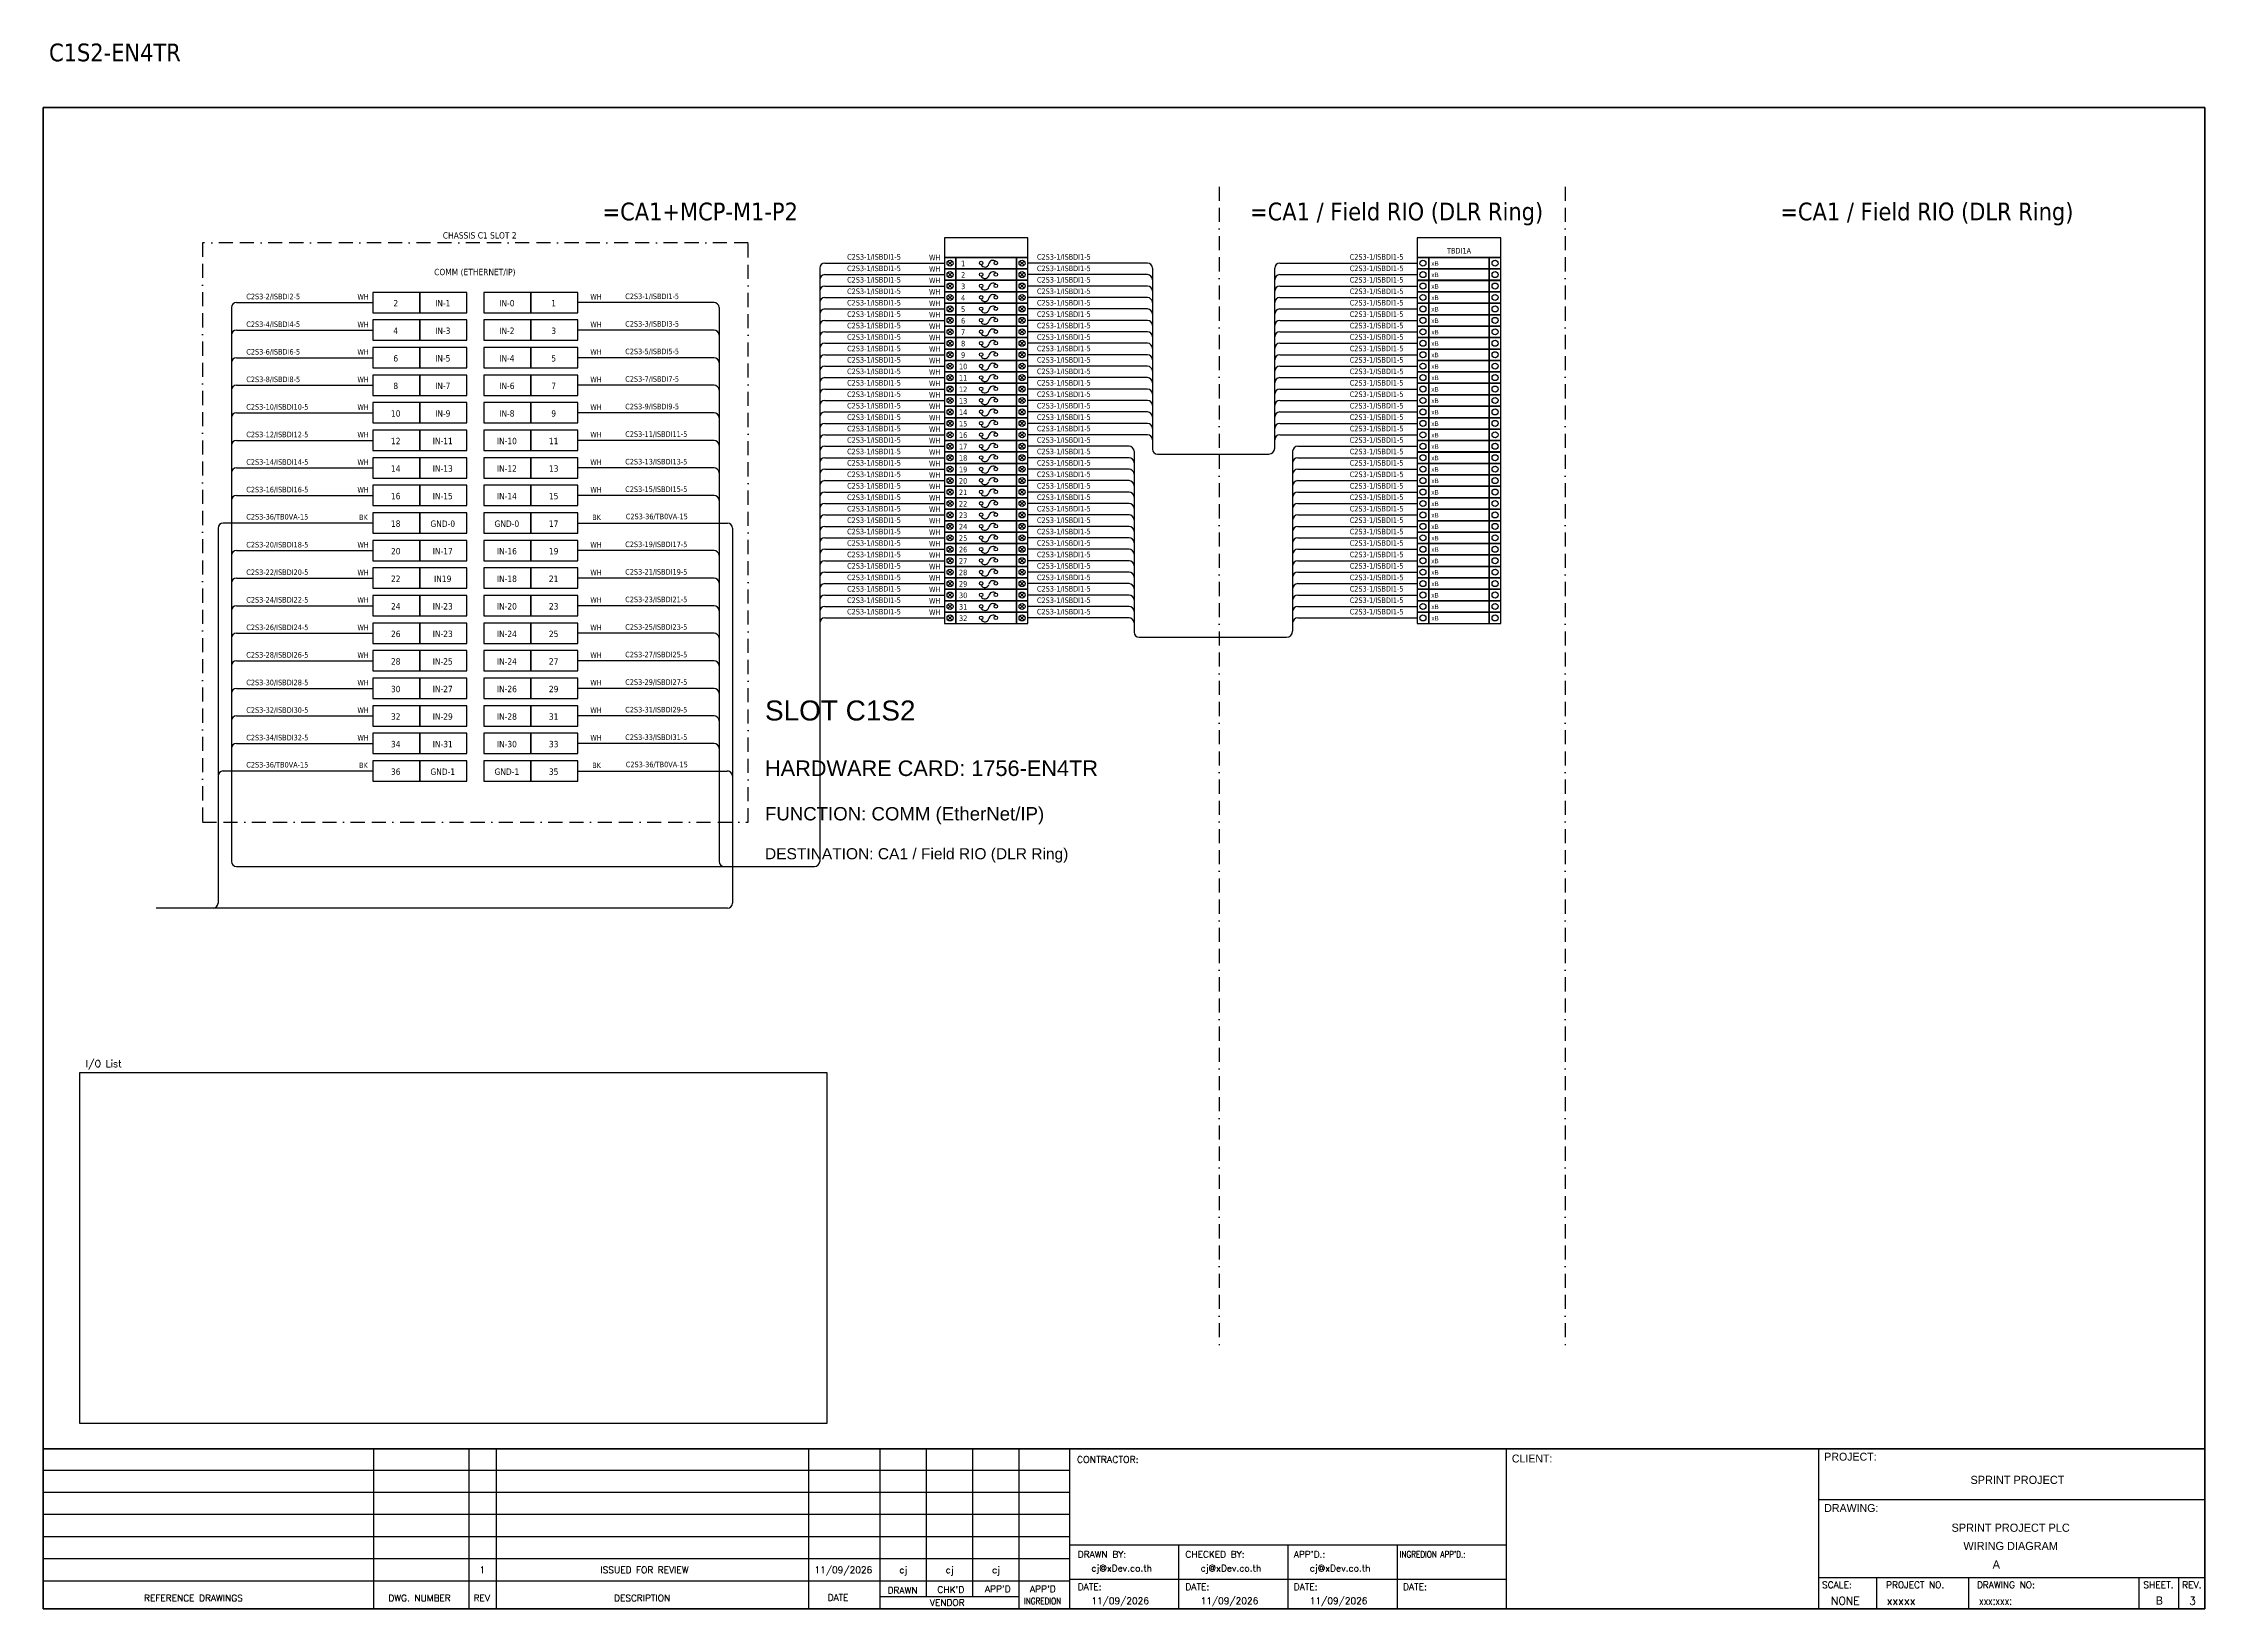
# Model space of a CAD drawing. Header units: millimetres. Extents: x 0 to 54213, y -3004 to 2820.
# Drawn here: x 8387 to 12280, y 0 to 2820 of the extents above; entities that cross this region are included whole.
import ezdxf
from ezdxf.enums import TextEntityAlignment as Align

# ---------------------------------------------------------------- set-up
doc = ezdxf.new("R2010")
doc.units = ezdxf.units.MM
doc.linetypes.add('BORDERX2', pattern=[88.9, 25.4, -12.7, 25.4, -12.7, 0, -12.7])
for name, color, linetype in [('GT_1', 9, 'Continuous'), ('HELPPOINT', 7, 'Continuous'), ('MEMBER', 7, 'Continuous'), ('x01001-FrameArea', 2, 'BORDERX2')]:
    doc.layers.add(name, color=color, linetype=linetype)
for name, color, linetype, lineweight in [('IE-EQUIP', 253, 'Continuous', 25), ('IE-WIRE', 7, 'Continuous', 25), ('power', 7, 'Continuous', 25)]:
    doc.layers.add(name, color=color, linetype=linetype, lineweight=lineweight)
doc.styles.add('HTX11', font='O8111901')
doc.styles.add('ROMANS', font='romans.shx', dxfattribs={"width": 0.85, "height": 25})
doc.styles.get("Standard").update_dxf_attribs({"font": 'arial.ttf'})
doc.styles.add('Tahoma', font='')
doc.styles.get('Tahoma').set_extended_font_data('Tahoma')

# ---------------------------------------------------------------- blocks, each defined once
blk = doc.blocks.new('xTermSingleLayer1')
at = {"color": 7, "ltscale": 25.4}
for points in [[(0, -537), (537, -537), (537, 0), (0, 0)], [(537, -537), (3378, -537), (3378, 0), (537, 0)], [(3378, -537), (3915, -537), (3915, 0), (3378, 0)]]:
    blk.add_lwpolyline(points, close=True, dxfattribs=at)
for centre in [(268, -268), (3647, -268)]:
    blk.add_circle(centre, 141, dxfattribs=at)
blk.add_attdef('TERMINAL_B', (661, -387), '', height=212)

msp = doc.modelspace()

# ---------------------------------------------------------------- linework, layer by layer
at = {"color": 1, "ltscale": 25.4}
for p, q in [((10023.8, 2427.5), (10016.2, 2419.9)), ((10016.2, 2427.5), (10023.8, 2419.9)), ((10145.9, 2427.5), (10153.6, 2419.9)), ((10153.6, 2427.5), (10145.9, 2419.9)), ((10023.8, 2406.9), (10016.2, 2399.2)), ((10016.2, 2406.9), (10023.8, 2399.2)), ((10023.8, 2386.3), (10016.2, 2378.6)), ((10016.2, 2386.3), (10023.8, 2378.6)), ((10145.9, 2406.9), (10153.6, 2399.2)), ((10153.6, 2406.9), (10145.9, 2399.2)), ((10145.9, 2386.3), (10153.6, 2378.6)), ((10153.6, 2386.3), (10145.9, 2378.6)), ((10023.8, 2365.7), (10016.2, 2358)), ((10016.2, 2365.7), (10023.8, 2358)), ((10023.8, 2345.1), (10016.2, 2337.4)), ((10016.2, 2345.1), (10023.8, 2337.4)), ((10145.9, 2365.7), (10153.6, 2358)), ((10153.6, 2365.7), (10145.9, 2358)), ((10145.9, 2345.1), (10153.6, 2337.4)), ((10153.6, 2345.1), (10145.9, 2337.4)), ((10023.8, 2324.5), (10016.2, 2316.8)), ((10016.2, 2324.5), (10023.8, 2316.8)), ((10023.8, 2303.9), (10016.2, 2296.2)), ((10016.2, 2303.9), (10023.8, 2296.2)), ((10145.9, 2324.5), (10153.6, 2316.8)), ((10153.6, 2324.5), (10145.9, 2316.8)), ((10145.9, 2303.9), (10153.6, 2296.2)), ((10153.6, 2303.9), (10145.9, 2296.2)), ((10023.8, 2283.2), (10016.2, 2275.6)), ((10016.2, 2283.2), (10023.8, 2275.6)), ((10023.8, 2262.6), (10016.2, 2255)), ((10016.2, 2262.6), (10023.8, 2255)), ((10145.9, 2283.2), (10153.6, 2275.6)), ((10153.6, 2283.2), (10145.9, 2275.6)), ((10145.9, 2262.6), (10153.6, 2255)), ((10153.6, 2262.6), (10145.9, 2255)), ((10023.8, 2242), (10016.2, 2234.3)), ((10016.2, 2242), (10023.8, 2234.3)), ((10023.8, 2221.4), (10016.2, 2213.7)), ((10016.2, 2221.4), (10023.8, 2213.7)), ((10145.9, 2242), (10153.6, 2234.3)), ((10153.6, 2242), (10145.9, 2234.3)), ((10145.9, 2221.4), (10153.6, 2213.7)), ((10153.6, 2221.4), (10145.9, 2213.7)), ((10023.8, 2200.8), (10016.2, 2193.1)), ((10016.2, 2200.8), (10023.8, 2193.1)), ((10145.9, 2200.8), (10153.6, 2193.1)), ((10153.6, 2200.8), (10145.9, 2193.1)), ((10023.8, 2180.2), (10016.2, 2172.5)), ((10016.2, 2180.2), (10023.8, 2172.5)), ((10023.8, 2159.6), (10016.2, 2151.9)), ((10016.2, 2159.6), (10023.8, 2151.9)), ((10145.9, 2180.2), (10153.6, 2172.5)), ((10153.6, 2180.2), (10145.9, 2172.5)), ((10145.9, 2159.6), (10153.6, 2151.9)), ((10153.6, 2159.6), (10145.9, 2151.9)), ((10023.8, 2139), (10016.2, 2131.3)), ((10016.2, 2139), (10023.8, 2131.3)), ((10023.8, 2118.3), (10016.2, 2110.7)), ((10016.2, 2118.3), (10023.8, 2110.7)), ((10145.9, 2139), (10153.6, 2131.3)), ((10153.6, 2139), (10145.9, 2131.3)), ((10145.9, 2118.3), (10153.6, 2110.7)), ((10153.6, 2118.3), (10145.9, 2110.7)), ((10023.8, 2097.7), (10016.2, 2090.1)), ((10016.2, 2097.7), (10023.8, 2090.1)), ((10023.8, 2077.1), (10016.2, 2069.5)), ((10016.2, 2077.1), (10023.8, 2069.5)), ((10145.9, 2097.7), (10153.6, 2090.1)), ((10153.6, 2097.7), (10145.9, 2090.1)), ((10145.9, 2077.1), (10153.6, 2069.5)), ((10153.6, 2077.1), (10145.9, 2069.5)), ((10023.8, 2056.5), (10016.2, 2048.8)), ((10016.2, 2056.5), (10023.8, 2048.8)), ((10023.8, 2035.9), (10016.2, 2028.2)), ((10016.2, 2035.9), (10023.8, 2028.2)), ((10145.9, 2056.5), (10153.6, 2048.8)), ((10153.6, 2056.5), (10145.9, 2048.8)), ((10145.9, 2035.9), (10153.6, 2028.2)), ((10153.6, 2035.9), (10145.9, 2028.2)), ((10023.8, 2015.3), (10016.2, 2007.6)), ((10016.2, 2015.3), (10023.8, 2007.6)), ((10023.8, 1994.7), (10016.2, 1987)), ((10016.2, 1994.7), (10023.8, 1987)), ((10145.9, 2015.3), (10153.6, 2007.6)), ((10153.6, 2015.3), (10145.9, 2007.6)), ((10145.9, 1994.7), (10153.6, 1987)), ((10153.6, 1994.7), (10145.9, 1987)), ((10023.8, 1974.1), (10016.2, 1966.4)), ((10016.2, 1974.1), (10023.8, 1966.4)), ((10023.8, 1953.5), (10016.2, 1945.8)), ((10016.2, 1953.5), (10023.8, 1945.8)), ((10145.9, 1974.1), (10153.6, 1966.4)), ((10153.6, 1974.1), (10145.9, 1966.4)), ((10145.9, 1953.5), (10153.6, 1945.8)), ((10153.6, 1953.5), (10145.9, 1945.8)), ((10023.8, 1932.8), (10016.2, 1925.2)), ((10016.2, 1932.8), (10023.8, 1925.2)), ((10023.8, 1912.2), (10016.2, 1904.6)), ((10016.2, 1912.2), (10023.8, 1904.6)), ((10145.9, 1932.8), (10153.6, 1925.2)), ((10153.6, 1932.8), (10145.9, 1925.2)), ((10145.9, 1912.2), (10153.6, 1904.6)), ((10153.6, 1912.2), (10145.9, 1904.6)), ((10023.8, 1891.6), (10016.2, 1883.9)), ((10016.2, 1891.6), (10023.8, 1883.9)), ((10023.8, 1871), (10016.2, 1863.3)), ((10016.2, 1871), (10023.8, 1863.3)), ((10145.9, 1891.6), (10153.6, 1883.9)), ((10153.6, 1891.6), (10145.9, 1883.9)), ((10145.9, 1871), (10153.6, 1863.3)), ((10153.6, 1871), (10145.9, 1863.3)), ((10023.8, 1850.4), (10016.2, 1842.7)), ((10016.2, 1850.4), (10023.8, 1842.7)), ((10145.9, 1850.4), (10153.6, 1842.7)), ((10153.6, 1850.4), (10145.9, 1842.7)), ((10023.8, 1829.8), (10016.2, 1822.1)), ((10016.2, 1829.8), (10023.8, 1822.1)), ((10023.8, 1809.2), (10016.2, 1801.5)), ((10016.2, 1809.2), (10023.8, 1801.5)), ((10145.9, 1829.8), (10153.6, 1822.1)), ((10153.6, 1829.8), (10145.9, 1822.1)), ((10145.9, 1809.2), (10153.6, 1801.5)), ((10153.6, 1809.2), (10145.9, 1801.5)), ((10023.8, 1788.6), (10016.2, 1780.9)), ((10016.2, 1788.6), (10023.8, 1780.9)), ((10145.9, 1788.6), (10153.6, 1780.9)), ((10153.6, 1788.6), (10145.9, 1780.9))]:
    msp.add_line(p, q, dxfattribs=at)
at = {"color": 4}
for p, q in [((11688.9, 56.1), (11688.9, 0)), ((11854.2, 56.1), (11854.2, 0))]:
    msp.add_line(p, q, dxfattribs=at)
at = {"color": 4, "ltscale": 0.5}
for p, q in [((12161.3, 56.1), (12161.3, 0)), ((12161.3, 56.1), (12161.3, 0)), ((12232.5, 56.1), (12232.5, 0)), ((12232.5, 56.1), (12232.5, 0))]:
    msp.add_line(p, q, dxfattribs=at)
at = {"color": 4, "ltscale": 25.4}
for points in [[(10009.7, 2434), (10160, 2434), (10160, 2469.2), (10009.7, 2469.2)], [(10861.5, 2434), (11011.8, 2434), (11011.8, 2469.2), (10861.5, 2469.2)]]:
    msp.add_lwpolyline(points, close=True, dxfattribs=at)
at = {"color": 1, "ltscale": 25.4}
for points in [[(10009.7, 2413.4), (10030.3, 2413.4), (10030.3, 2434), (10009.7, 2434)], [(10030.3, 2413.4), (10139.4, 2413.4), (10139.4, 2434), (10030.3, 2434)], [(10139.4, 2413.4), (10160, 2413.4), (10160, 2434), (10139.4, 2434)], [(10009.7, 2392.8), (10030.3, 2392.8), (10030.3, 2413.4), (10009.7, 2413.4)], [(10009.7, 2372.2), (10030.3, 2372.2), (10030.3, 2392.8), (10009.7, 2392.8)], [(10030.3, 2392.8), (10139.4, 2392.8), (10139.4, 2413.4), (10030.3, 2413.4)], [(10030.3, 2372.2), (10139.4, 2372.2), (10139.4, 2392.8), (10030.3, 2392.8)], [(10139.4, 2392.8), (10160, 2392.8), (10160, 2413.4), (10139.4, 2413.4)], [(10139.4, 2372.2), (10160, 2372.2), (10160, 2392.8), (10139.4, 2392.8)], [(10009.7, 2351.5), (10030.3, 2351.5), (10030.3, 2372.2), (10009.7, 2372.2)], [(10009.7, 2330.9), (10030.3, 2330.9), (10030.3, 2351.5), (10009.7, 2351.5)], [(10030.3, 2351.5), (10139.4, 2351.5), (10139.4, 2372.2), (10030.3, 2372.2)], [(10030.3, 2330.9), (10139.4, 2330.9), (10139.4, 2351.5), (10030.3, 2351.5)], [(10139.4, 2351.5), (10160, 2351.5), (10160, 2372.2), (10139.4, 2372.2)], [(10139.4, 2330.9), (10160, 2330.9), (10160, 2351.5), (10139.4, 2351.5)], [(10009.7, 2310.3), (10030.3, 2310.3), (10030.3, 2330.9), (10009.7, 2330.9)], [(10009.7, 2289.7), (10030.3, 2289.7), (10030.3, 2310.3), (10009.7, 2310.3)], [(10030.3, 2310.3), (10139.4, 2310.3), (10139.4, 2330.9), (10030.3, 2330.9)], [(10030.3, 2289.7), (10139.4, 2289.7), (10139.4, 2310.3), (10030.3, 2310.3)], [(10139.4, 2310.3), (10160, 2310.3), (10160, 2330.9), (10139.4, 2330.9)], [(10139.4, 2289.7), (10160, 2289.7), (10160, 2310.3), (10139.4, 2310.3)], [(10009.7, 2269.1), (10030.3, 2269.1), (10030.3, 2289.7), (10009.7, 2289.7)], [(10009.7, 2248.5), (10030.3, 2248.5), (10030.3, 2269.1), (10009.7, 2269.1)], [(10030.3, 2269.1), (10139.4, 2269.1), (10139.4, 2289.7), (10030.3, 2289.7)], [(10030.3, 2248.5), (10139.4, 2248.5), (10139.4, 2269.1), (10030.3, 2269.1)], [(10139.4, 2269.1), (10160, 2269.1), (10160, 2289.7), (10139.4, 2289.7)], [(10139.4, 2248.5), (10160, 2248.5), (10160, 2269.1), (10139.4, 2269.1)], [(10009.7, 2227.9), (10030.3, 2227.9), (10030.3, 2248.5), (10009.7, 2248.5)], [(10009.7, 2207.3), (10030.3, 2207.3), (10030.3, 2227.9), (10009.7, 2227.9)], [(10030.3, 2227.9), (10139.4, 2227.9), (10139.4, 2248.5), (10030.3, 2248.5)], [(10030.3, 2207.3), (10139.4, 2207.3), (10139.4, 2227.9), (10030.3, 2227.9)], [(10139.4, 2227.9), (10160, 2227.9), (10160, 2248.5), (10139.4, 2248.5)], [(10139.4, 2207.3), (10160, 2207.3), (10160, 2227.9), (10139.4, 2227.9)], [(10009.7, 2186.7), (10030.3, 2186.7), (10030.3, 2207.3), (10009.7, 2207.3)], [(10009.7, 2166), (10030.3, 2166), (10030.3, 2186.7), (10009.7, 2186.7)], [(10030.3, 2186.7), (10139.4, 2186.7), (10139.4, 2207.3), (10030.3, 2207.3)], [(10030.3, 2166), (10139.4, 2166), (10139.4, 2186.7), (10030.3, 2186.7)], [(10139.4, 2186.7), (10160, 2186.7), (10160, 2207.3), (10139.4, 2207.3)], [(10139.4, 2166), (10160, 2166), (10160, 2186.7), (10139.4, 2186.7)], [(10009.7, 2145.4), (10030.3, 2145.4), (10030.3, 2166), (10009.7, 2166)], [(10009.7, 2124.8), (10030.3, 2124.8), (10030.3, 2145.4), (10009.7, 2145.4)], [(10030.3, 2145.4), (10139.4, 2145.4), (10139.4, 2166), (10030.3, 2166)], [(10030.3, 2124.8), (10139.4, 2124.8), (10139.4, 2145.4), (10030.3, 2145.4)], [(10139.4, 2145.4), (10160, 2145.4), (10160, 2166), (10139.4, 2166)], [(10139.4, 2124.8), (10160, 2124.8), (10160, 2145.4), (10139.4, 2145.4)], [(10009.7, 2104.2), (10030.3, 2104.2), (10030.3, 2124.8), (10009.7, 2124.8)], [(10009.7, 2083.6), (10030.3, 2083.6), (10030.3, 2104.2), (10009.7, 2104.2)], [(10030.3, 2104.2), (10139.4, 2104.2), (10139.4, 2124.8), (10030.3, 2124.8)], [(10030.3, 2083.6), (10139.4, 2083.6), (10139.4, 2104.2), (10030.3, 2104.2)], [(10139.4, 2104.2), (10160, 2104.2), (10160, 2124.8), (10139.4, 2124.8)], [(10139.4, 2083.6), (10160, 2083.6), (10160, 2104.2), (10139.4, 2104.2)], [(10009.7, 2063), (10030.3, 2063), (10030.3, 2083.6), (10009.7, 2083.6)], [(10030.3, 2063), (10139.4, 2063), (10139.4, 2083.6), (10030.3, 2083.6)], [(10139.4, 2063), (10160, 2063), (10160, 2083.6), (10139.4, 2083.6)], [(10009.7, 2042.4), (10030.3, 2042.4), (10030.3, 2063), (10009.7, 2063)], [(10009.7, 2021.8), (10030.3, 2021.8), (10030.3, 2042.4), (10009.7, 2042.4)], [(10030.3, 2042.4), (10139.4, 2042.4), (10139.4, 2063), (10030.3, 2063)], [(10030.3, 2021.8), (10139.4, 2021.8), (10139.4, 2042.4), (10030.3, 2042.4)], [(10139.4, 2042.4), (10160, 2042.4), (10160, 2063), (10139.4, 2063)], [(10139.4, 2021.8), (10160, 2021.8), (10160, 2042.4), (10139.4, 2042.4)], [(10009.7, 2001.1), (10030.3, 2001.1), (10030.3, 2021.8), (10009.7, 2021.8)], [(10009.7, 1980.5), (10030.3, 1980.5), (10030.3, 2001.1), (10009.7, 2001.1)], [(10030.3, 2001.1), (10139.4, 2001.1), (10139.4, 2021.8), (10030.3, 2021.8)], [(10030.3, 1980.5), (10139.4, 1980.5), (10139.4, 2001.1), (10030.3, 2001.1)], [(10139.4, 2001.1), (10160, 2001.1), (10160, 2021.8), (10139.4, 2021.8)], [(10139.4, 1980.5), (10160, 1980.5), (10160, 2001.1), (10139.4, 2001.1)], [(10009.7, 1959.9), (10030.3, 1959.9), (10030.3, 1980.5), (10009.7, 1980.5)], [(10009.7, 1939.3), (10030.3, 1939.3), (10030.3, 1959.9), (10009.7, 1959.9)], [(10030.3, 1959.9), (10139.4, 1959.9), (10139.4, 1980.5), (10030.3, 1980.5)], [(10030.3, 1939.3), (10139.4, 1939.3), (10139.4, 1959.9), (10030.3, 1959.9)], [(10139.4, 1959.9), (10160, 1959.9), (10160, 1980.5), (10139.4, 1980.5)], [(10139.4, 1939.3), (10160, 1939.3), (10160, 1959.9), (10139.4, 1959.9)], [(10009.7, 1918.7), (10030.3, 1918.7), (10030.3, 1939.3), (10009.7, 1939.3)], [(10009.7, 1898.1), (10030.3, 1898.1), (10030.3, 1918.7), (10009.7, 1918.7)], [(10030.3, 1918.7), (10139.4, 1918.7), (10139.4, 1939.3), (10030.3, 1939.3)], [(10030.3, 1898.1), (10139.4, 1898.1), (10139.4, 1918.7), (10030.3, 1918.7)], [(10139.4, 1918.7), (10160, 1918.7), (10160, 1939.3), (10139.4, 1939.3)], [(10139.4, 1898.1), (10160, 1898.1), (10160, 1918.7), (10139.4, 1918.7)], [(10009.7, 1877.5), (10030.3, 1877.5), (10030.3, 1898.1), (10009.7, 1898.1)], [(10009.7, 1856.9), (10030.3, 1856.9), (10030.3, 1877.5), (10009.7, 1877.5)], [(10030.3, 1877.5), (10139.4, 1877.5), (10139.4, 1898.1), (10030.3, 1898.1)], [(10030.3, 1856.9), (10139.4, 1856.9), (10139.4, 1877.5), (10030.3, 1877.5)], [(10139.4, 1877.5), (10160, 1877.5), (10160, 1898.1), (10139.4, 1898.1)], [(10139.4, 1856.9), (10160, 1856.9), (10160, 1877.5), (10139.4, 1877.5)], [(10009.7, 1836.3), (10030.3, 1836.3), (10030.3, 1856.9), (10009.7, 1856.9)], [(10009.7, 1815.6), (10030.3, 1815.6), (10030.3, 1836.3), (10009.7, 1836.3)], [(10030.3, 1836.3), (10139.4, 1836.3), (10139.4, 1856.9), (10030.3, 1856.9)], [(10030.3, 1815.6), (10139.4, 1815.6), (10139.4, 1836.3), (10030.3, 1836.3)], [(10139.4, 1836.3), (10160, 1836.3), (10160, 1856.9), (10139.4, 1856.9)], [(10139.4, 1815.6), (10160, 1815.6), (10160, 1836.3), (10139.4, 1836.3)], [(10009.7, 1795), (10030.3, 1795), (10030.3, 1815.6), (10009.7, 1815.6)], [(10009.7, 1774.4), (10030.3, 1774.4), (10030.3, 1795), (10009.7, 1795)], [(10030.3, 1795), (10139.4, 1795), (10139.4, 1815.6), (10030.3, 1815.6)], [(10030.3, 1774.4), (10139.4, 1774.4), (10139.4, 1795), (10030.3, 1795)], [(10139.4, 1795), (10160, 1795), (10160, 1815.6), (10139.4, 1815.6)], [(10139.4, 1774.4), (10160, 1774.4), (10160, 1795), (10139.4, 1795)]]:
    msp.add_lwpolyline(points, close=True, dxfattribs=at)
msp.add_lwpolyline([(8452.3, 965.9), (9798.1, 965.9), (9798.1, 333.8), (8452.3, 333.8)], close=True)
for centre in [(10020, 2423.7), (10149.7, 2423.7), (10020, 2403.1), (10020, 2382.5), (10149.7, 2403.1), (10149.7, 2382.5), (10020, 2361.9), (10020, 2341.2), (10149.7, 2361.9), (10149.7, 2341.2), (10020, 2320.6), (10020, 2300), (10149.7, 2320.6), (10149.7, 2300), (10020, 2279.4), (10020, 2258.8), (10149.7, 2279.4), (10149.7, 2258.8), (10020, 2238.2), (10020, 2217.6), (10149.7, 2238.2), (10149.7, 2217.6), (10020, 2197), (10020, 2176.3), (10149.7, 2197), (10149.7, 2176.3), (10020, 2155.7), (10149.7, 2155.7), (10020, 2135.1), (10020, 2114.5), (10149.7, 2135.1), (10149.7, 2114.5), (10020, 2093.9), (10020, 2073.3), (10149.7, 2093.9), (10149.7, 2073.3), (10020, 2052.7), (10020, 2032.1), (10149.7, 2052.7), (10149.7, 2032.1), (10020, 2011.5), (10020, 1990.8), (10149.7, 2011.5), (10149.7, 1990.8), (10020, 1970.2), (10020, 1949.6), (10149.7, 1970.2), (10149.7, 1949.6), (10020, 1929), (10020, 1908.4), (10149.7, 1929), (10149.7, 1908.4), (10020, 1887.8), (10020, 1867.2), (10149.7, 1887.8), (10149.7, 1867.2), (10020, 1846.6), (10020, 1825.9), (10149.7, 1846.6), (10149.7, 1825.9), (10020, 1805.3), (10149.7, 1805.3), (10020, 1784.7), (10149.7, 1784.7)]:
    msp.add_circle(centre, 5.42, dxfattribs=at)
at = {"layer": 'GT_1', "color": 4}
for p, q in [((8982, 0), (8982, 288.2)), ((9153.9, 0), (9153.9, 288.2)), ((9203, 0), (9203, 288.2)), ((9765.7, 0), (9765.7, 288.2)), ((9894, 0), (9894, 288.2)), ((9977.6, 21.8), (9977.6, 288.2)), ((10061.1, 21.8), (10061.1, 288.2)), ((10144.4, 0), (10144.4, 288.2)), ((10235.4, 0), (10235.4, 288.2)), ((11022.4, 0), (11022.4, 288.2)), ((11584.7, 0), (11584.7, 288.2)), ((11584.7, 0), (11584.7, 288.2)), ((11584.7, 0), (11584.7, 288.2)), ((10235.4, 249.3), (8386.6, 249.3)), ((10235.4, 209.5), (8386.6, 209.5)), ((10235.4, 169.6), (8386.6, 169.6)), ((10235.4, 129.7), (8386.6, 129.7)), ((10235.4, 89.7), (8386.6, 89.7)), ((11022.4, 114.3), (10235.4, 114.3)), ((10432.2, 0), (10432.2, 114.3)), ((10628.9, 0), (10628.9, 114.3)), ((10825.7, 0), (10825.7, 114.3)), ((10235.3, 49.8), (8386.6, 49.8)), ((11022.4, 52.9), (10235.4, 52.9)), ((11584.7, 56.1), (12279.9, 56.1)), ((10144.4, 21.8), (9894, 21.8))]:
    msp.add_line(p, q, dxfattribs=at)
at = {"layer": 'HELPPOINT', "color": 4, "lineweight": 35}
for p, q in [((8386.6, 0), (8386.6, 2704.2)), ((8386.6, 2704.2), (12279.9, 2704.2)), ((8386.6, 0), (8386.6, 2704.2)), ((8386.6, 2704.2), (12279.9, 2704.2)), ((12279.9, 2704.2), (12279.9, 0)), ((12279.9, 2704.2), (12279.9, 0)), ((12279.9, 0), (8386.6, 0)), ((12279.9, 0), (8386.6, 0))]:
    msp.add_line(p, q, dxfattribs=at)
at = {"layer": 'HELPPOINT', "color": 4}
for p, q in [((11584.7, 196.6), (12279.9, 196.6)), ((11584.7, 196.6), (12279.9, 196.6)), ((11584.7, 56.1), (12279.9, 56.1))]:
    msp.add_line(p, q, dxfattribs=at)
at = {"layer": 'IE-EQUIP', "linetype": 'Continuous', "ltscale": 25.4}
for points in [[(8980, 2334.4), (9064.7, 2334.4), (9064.7, 2371.1), (8980, 2371.1)], [(9064.7, 2334.4), (9149.3, 2334.4), (9149.3, 2371.1), (9064.7, 2371.1)], [(9180.2, 2334.4), (9264.8, 2334.4), (9264.8, 2371.1), (9180.2, 2371.1)], [(9264.8, 2334.4), (9349.5, 2334.4), (9349.5, 2371.1), (9264.8, 2371.1)], [(8980, 2284.8), (9064.7, 2284.8), (9064.7, 2321.5), (8980, 2321.5)], [(9064.7, 2284.8), (9149.3, 2284.8), (9149.3, 2321.5), (9064.7, 2321.5)], [(9180.2, 2284.8), (9264.8, 2284.8), (9264.8, 2321.5), (9180.2, 2321.5)], [(9264.8, 2284.8), (9349.5, 2284.8), (9349.5, 2321.5), (9264.8, 2321.5)], [(8980, 2235.1), (9064.7, 2235.1), (9064.7, 2271.8), (8980, 2271.8)], [(9064.7, 2235.1), (9149.3, 2235.1), (9149.3, 2271.8), (9064.7, 2271.8)], [(9180.2, 2235.1), (9264.8, 2235.1), (9264.8, 2271.8), (9180.2, 2271.8)], [(9264.8, 2235.1), (9349.5, 2235.1), (9349.5, 2271.8), (9264.8, 2271.8)], [(8980, 2185.5), (9064.7, 2185.5), (9064.7, 2222.2), (8980, 2222.2)], [(9064.7, 2185.5), (9149.3, 2185.5), (9149.3, 2222.2), (9064.7, 2222.2)], [(9180.2, 2185.5), (9264.8, 2185.5), (9264.8, 2222.2), (9180.2, 2222.2)], [(9264.8, 2185.5), (9349.5, 2185.5), (9349.5, 2222.2), (9264.8, 2222.2)], [(8980, 2135.9), (9064.7, 2135.9), (9064.7, 2172.6), (8980, 2172.6)], [(9064.7, 2135.9), (9149.3, 2135.9), (9149.3, 2172.6), (9064.7, 2172.6)], [(9180.2, 2135.9), (9264.8, 2135.9), (9264.8, 2172.6), (9180.2, 2172.6)], [(9264.8, 2135.9), (9349.5, 2135.9), (9349.5, 2172.6), (9264.8, 2172.6)], [(8980, 2086.2), (9064.7, 2086.2), (9064.7, 2122.9), (8980, 2122.9)], [(9064.7, 2086.2), (9149.3, 2086.2), (9149.3, 2122.9), (9064.7, 2122.9)], [(9180.2, 2086.2), (9264.8, 2086.2), (9264.8, 2122.9), (9180.2, 2122.9)], [(9264.8, 2086.2), (9349.5, 2086.2), (9349.5, 2122.9), (9264.8, 2122.9)], [(8980, 2036.6), (9064.7, 2036.6), (9064.7, 2073.3), (8980, 2073.3)], [(9064.7, 2036.6), (9149.3, 2036.6), (9149.3, 2073.3), (9064.7, 2073.3)], [(9180.2, 2036.6), (9264.8, 2036.6), (9264.8, 2073.3), (9180.2, 2073.3)], [(9264.8, 2036.6), (9349.5, 2036.6), (9349.5, 2073.3), (9264.8, 2073.3)], [(8980, 1987), (9064.7, 1987), (9064.7, 2023.7), (8980, 2023.7)], [(9064.7, 1987), (9149.3, 1987), (9149.3, 2023.7), (9064.7, 2023.7)], [(9180.2, 1987), (9264.8, 1987), (9264.8, 2023.7), (9180.2, 2023.7)], [(9264.8, 1987), (9349.5, 1987), (9349.5, 2023.7), (9264.8, 2023.7)], [(8980, 1937.3), (9064.7, 1937.3), (9064.7, 1974), (8980, 1974)], [(9064.7, 1937.3), (9149.3, 1937.3), (9149.3, 1974), (9064.7, 1974)], [(9180.2, 1937.3), (9264.8, 1937.3), (9264.8, 1974), (9180.2, 1974)], [(9264.8, 1937.3), (9349.5, 1937.3), (9349.5, 1974), (9264.8, 1974)], [(8980, 1887.7), (9064.7, 1887.7), (9064.7, 1924.4), (8980, 1924.4)], [(9064.7, 1887.7), (9149.3, 1887.7), (9149.3, 1924.4), (9064.7, 1924.4)], [(9180.2, 1887.7), (9264.8, 1887.7), (9264.8, 1924.4), (9180.2, 1924.4)], [(9264.8, 1887.7), (9349.5, 1887.7), (9349.5, 1924.4), (9264.8, 1924.4)], [(8980, 1838.1), (9064.7, 1838.1), (9064.7, 1874.8), (8980, 1874.8)], [(9064.7, 1838.1), (9149.3, 1838.1), (9149.3, 1874.8), (9064.7, 1874.8)], [(9180.2, 1838.1), (9264.8, 1838.1), (9264.8, 1874.8), (9180.2, 1874.8)], [(9264.8, 1838.1), (9349.5, 1838.1), (9349.5, 1874.8), (9264.8, 1874.8)], [(8980, 1788.4), (9064.7, 1788.4), (9064.7, 1825.1), (8980, 1825.1)], [(9064.7, 1788.4), (9149.3, 1788.4), (9149.3, 1825.1), (9064.7, 1825.1)], [(9180.2, 1788.4), (9264.8, 1788.4), (9264.8, 1825.1), (9180.2, 1825.1)], [(9264.8, 1788.4), (9349.5, 1788.4), (9349.5, 1825.1), (9264.8, 1825.1)], [(8980, 1738.8), (9064.7, 1738.8), (9064.7, 1775.5), (8980, 1775.5)], [(9064.7, 1738.8), (9149.3, 1738.8), (9149.3, 1775.5), (9064.7, 1775.5)], [(9180.2, 1738.8), (9264.8, 1738.8), (9264.8, 1775.5), (9180.2, 1775.5)], [(9264.8, 1738.8), (9349.5, 1738.8), (9349.5, 1775.5), (9264.8, 1775.5)], [(8980, 1689.2), (9064.7, 1689.2), (9064.7, 1725.9), (8980, 1725.9)], [(9064.7, 1689.2), (9149.3, 1689.2), (9149.3, 1725.9), (9064.7, 1725.9)], [(9180.2, 1689.2), (9264.8, 1689.2), (9264.8, 1725.9), (9180.2, 1725.9)], [(9264.8, 1689.2), (9349.5, 1689.2), (9349.5, 1725.9), (9264.8, 1725.9)], [(8980, 1639.5), (9064.7, 1639.5), (9064.7, 1676.2), (8980, 1676.2)], [(9064.7, 1639.5), (9149.3, 1639.5), (9149.3, 1676.2), (9064.7, 1676.2)], [(9180.2, 1639.5), (9264.8, 1639.5), (9264.8, 1676.2), (9180.2, 1676.2)], [(9264.8, 1639.5), (9349.5, 1639.5), (9349.5, 1676.2), (9264.8, 1676.2)], [(8980, 1589.9), (9064.7, 1589.9), (9064.7, 1626.6), (8980, 1626.6)], [(9064.7, 1589.9), (9149.3, 1589.9), (9149.3, 1626.6), (9064.7, 1626.6)], [(9180.2, 1589.9), (9264.8, 1589.9), (9264.8, 1626.6), (9180.2, 1626.6)], [(9264.8, 1589.9), (9349.5, 1589.9), (9349.5, 1626.6), (9264.8, 1626.6)], [(8980, 1540.3), (9064.7, 1540.3), (9064.7, 1577), (8980, 1577)], [(9064.7, 1540.3), (9149.3, 1540.3), (9149.3, 1577), (9064.7, 1577)], [(9180.2, 1540.3), (9264.8, 1540.3), (9264.8, 1577), (9180.2, 1577)], [(9264.8, 1540.3), (9349.5, 1540.3), (9349.5, 1577), (9264.8, 1577)], [(8980, 1490.6), (9064.7, 1490.6), (9064.7, 1527.3), (8980, 1527.3)], [(9064.7, 1490.6), (9149.3, 1490.6), (9149.3, 1527.3), (9064.7, 1527.3)], [(9180.2, 1490.6), (9264.8, 1490.6), (9264.8, 1527.3), (9180.2, 1527.3)], [(9264.8, 1490.6), (9349.5, 1490.6), (9349.5, 1527.3), (9264.8, 1527.3)]]:
    msp.add_lwpolyline(points, close=True, dxfattribs=at)
at = {"layer": 'IE-WIRE', "color": 4, "ltscale": 25.4}
for p, q in [((9785.2, 2414.6), (9785.2, 1346.2)), ((9794.3, 2423.7), (10009.7, 2423.7)), ((10375.4, 2423.7), (10160, 2423.7)), ((10384.5, 2414.6), (10384.5, 2088.8)), ((10604.6, 2414.6), (10604.6, 2090.6)), ((10613.8, 2423.7), (10861.5, 2423.7)), ((10613.8, 2423.7), (10861.5, 2423.7)), ((9794.3, 2403.1), (10009.7, 2403.1)), ((9794.3, 2382.5), (10009.7, 2382.5)), ((10375.4, 2403.1), (10160, 2403.1)), ((10375.4, 2382.5), (10160, 2382.5)), ((10613.8, 2403.1), (10861.5, 2403.1)), ((10613.8, 2403.1), (10861.5, 2403.1)), ((10613.8, 2382.5), (10861.5, 2382.5)), ((10613.8, 2382.5), (10861.5, 2382.5)), ((8725.6, 2343.6), (8725.6, 1346.2)), ((8734.8, 2352.7), (8980, 2352.7)), ((9594.8, 2352.7), (9349.5, 2352.7)), ((9603.9, 2343.6), (9603.9, 1346.2)), ((9794.3, 2361.9), (10009.7, 2361.9)), ((9794.3, 2341.2), (10009.7, 2341.2)), ((10375.4, 2361.9), (10160, 2361.9)), ((10375.4, 2341.2), (10160, 2341.2)), ((10613.8, 2361.9), (10861.5, 2361.9)), ((10613.8, 2361.9), (10861.5, 2361.9)), ((10613.8, 2341.2), (10861.5, 2341.2)), ((10613.8, 2341.2), (10861.5, 2341.2)), ((8734.8, 2303.1), (8980, 2303.1)), ((9594.8, 2303.1), (9349.5, 2303.1)), ((9794.3, 2320.6), (10009.7, 2320.6)), ((9794.3, 2300), (10009.7, 2300)), ((10375.4, 2320.6), (10160, 2320.6)), ((10375.4, 2300), (10160, 2300)), ((10613.8, 2320.6), (10861.5, 2320.6)), ((10613.8, 2320.6), (10861.5, 2320.6)), ((10613.8, 2300), (10861.5, 2300)), ((10613.8, 2300), (10861.5, 2300)), ((9794.3, 2279.4), (10009.7, 2279.4)), ((9794.3, 2258.8), (10009.7, 2258.8)), ((10375.4, 2279.4), (10160, 2279.4)), ((10375.4, 2258.8), (10160, 2258.8)), ((10613.8, 2279.4), (10861.5, 2279.4)), ((10613.8, 2279.4), (10861.5, 2279.4)), ((10613.8, 2258.8), (10861.5, 2258.8)), ((10613.8, 2258.8), (10861.5, 2258.8)), ((8734.8, 2253.5), (8980, 2253.5)), ((9594.8, 2253.5), (9349.5, 2253.5)), ((9794.3, 2238.2), (10009.7, 2238.2)), ((10375.4, 2238.2), (10160, 2238.2)), ((10613.8, 2238.2), (10861.5, 2238.2)), ((10613.8, 2238.2), (10861.5, 2238.2)), ((8734.8, 2203.8), (8980, 2203.8)), ((9594.8, 2203.8), (9349.5, 2203.8)), ((9794.3, 2217.6), (10009.7, 2217.6)), ((9794.3, 2197), (10009.7, 2197)), ((10375.4, 2217.6), (10160, 2217.6)), ((10375.4, 2197), (10160, 2197)), ((10613.8, 2217.6), (10861.5, 2217.6)), ((10613.8, 2217.6), (10861.5, 2217.6)), ((10613.8, 2197), (10861.5, 2197)), ((10613.8, 2197), (10861.5, 2197)), ((8734.8, 2154.2), (8980, 2154.2)), ((9594.8, 2154.2), (9349.5, 2154.2)), ((9794.3, 2176.3), (10009.7, 2176.3)), ((9794.3, 2155.7), (10009.7, 2155.7)), ((10375.4, 2176.3), (10160, 2176.3)), ((10375.4, 2155.7), (10160, 2155.7)), ((10613.8, 2176.3), (10861.5, 2176.3)), ((10613.8, 2176.3), (10861.5, 2176.3)), ((10613.8, 2155.7), (10861.5, 2155.7)), ((10613.8, 2155.7), (10861.5, 2155.7)), ((8734.8, 2104.6), (8980, 2104.6)), ((9594.8, 2104.6), (9349.5, 2104.6)), ((9794.3, 2135.1), (10009.7, 2135.1)), ((9794.3, 2114.5), (10009.7, 2114.5)), ((10375.4, 2135.1), (10160, 2135.1)), ((10375.4, 2114.5), (10160, 2114.5)), ((10613.8, 2135.1), (10861.5, 2135.1)), ((10613.8, 2135.1), (10861.5, 2135.1)), ((10613.8, 2114.5), (10861.5, 2114.5)), ((10613.8, 2114.5), (10861.5, 2114.5)), ((9794.3, 2093.9), (10009.7, 2093.9)), ((9794.3, 2073.3), (10009.7, 2073.3)), ((10342.3, 2093.9), (10160, 2093.9)), ((10342.3, 2073.3), (10160, 2073.3)), ((10351.4, 2084.8), (10351.4, 1759)), ((10637, 2084.8), (10637, 1760.8)), ((10646.1, 2093.9), (10861.5, 2093.9)), ((10646.1, 2093.9), (10861.5, 2093.9)), ((10646.1, 2073.3), (10861.5, 2073.3)), ((10646.1, 2073.3), (10861.5, 2073.3)), ((8734.8, 2055), (8980, 2055)), ((9594.8, 2055), (9349.5, 2055)), ((9794.3, 2052.7), (10009.7, 2052.7)), ((9794.3, 2032.1), (10009.7, 2032.1)), ((10342.3, 2052.7), (10160, 2052.7)), ((10342.3, 2032.1), (10160, 2032.1)), ((10646.1, 2052.7), (10861.5, 2052.7)), ((10646.1, 2052.7), (10861.5, 2052.7)), ((10646.1, 2032.1), (10861.5, 2032.1)), ((10646.1, 2032.1), (10861.5, 2032.1)), ((8734.8, 2005.3), (8980, 2005.3)), ((9594.8, 2005.3), (9349.5, 2005.3)), ((9794.3, 2011.5), (10009.7, 2011.5)), ((9794.3, 1990.8), (10009.7, 1990.8)), ((10342.3, 2011.5), (10160, 2011.5)), ((10342.3, 1990.8), (10160, 1990.8)), ((10646.1, 2011.5), (10861.5, 2011.5)), ((10646.1, 2011.5), (10861.5, 2011.5)), ((10646.1, 1990.8), (10861.5, 1990.8)), ((10646.1, 1990.8), (10861.5, 1990.8)), ((9794.3, 1970.2), (10009.7, 1970.2)), ((9794.3, 1949.6), (10009.7, 1949.6)), ((10342.3, 1970.2), (10160, 1970.2)), ((10342.3, 1949.6), (10160, 1949.6)), ((10646.1, 1970.2), (10861.5, 1970.2)), ((10646.1, 1970.2), (10861.5, 1970.2)), ((10646.1, 1949.6), (10861.5, 1949.6)), ((10646.1, 1949.6), (10861.5, 1949.6)), ((9794.3, 1929), (10009.7, 1929)), ((9794.3, 1908.4), (10009.7, 1908.4)), ((10342.3, 1929), (10160, 1929)), ((10342.3, 1908.4), (10160, 1908.4)), ((10646.1, 1929), (10861.5, 1929)), ((10646.1, 1929), (10861.5, 1929)), ((10646.1, 1908.4), (10861.5, 1908.4)), ((10646.1, 1908.4), (10861.5, 1908.4)), ((8734.8, 1906.1), (8980, 1906.1)), ((9594.8, 1906.1), (9349.5, 1906.1)), ((9794.3, 1887.8), (10009.7, 1887.8)), ((10342.3, 1887.8), (10160, 1887.8)), ((10646.1, 1887.8), (10861.5, 1887.8)), ((10646.1, 1887.8), (10861.5, 1887.8)), ((8734.8, 1856.4), (8980, 1856.4)), ((9594.8, 1856.4), (9349.5, 1856.4)), ((9794.3, 1867.2), (10009.7, 1867.2)), ((9794.3, 1846.6), (10009.7, 1846.6)), ((10342.3, 1867.2), (10160, 1867.2)), ((10342.3, 1846.6), (10160, 1846.6)), ((10646.1, 1867.2), (10861.5, 1867.2)), ((10646.1, 1867.2), (10861.5, 1867.2)), ((10646.1, 1846.6), (10861.5, 1846.6)), ((10646.1, 1846.6), (10861.5, 1846.6)), ((8734.8, 1806.8), (8980, 1806.8)), ((9594.8, 1806.8), (9349.5, 1806.8)), ((9794.3, 1825.9), (10009.7, 1825.9)), ((9794.3, 1805.3), (10009.7, 1805.3)), ((10342.3, 1825.9), (10160, 1825.9)), ((10342.3, 1805.3), (10160, 1805.3)), ((10646.1, 1825.9), (10861.5, 1825.9)), ((10646.1, 1825.9), (10861.5, 1825.9)), ((10646.1, 1805.3), (10861.5, 1805.3)), ((10646.1, 1805.3), (10861.5, 1805.3)), ((8734.8, 1757.2), (8980, 1757.2)), ((9594.8, 1757.2), (9349.5, 1757.2)), ((9794.3, 1784.7), (10009.7, 1784.7)), ((10342.3, 1784.7), (10160, 1784.7)), ((10646.1, 1784.7), (10861.5, 1784.7)), ((10646.1, 1784.7), (10861.5, 1784.7)), ((8734.8, 1707.5), (8980, 1707.5)), ((9594.8, 1707.5), (9349.5, 1707.5)), ((8734.8, 1657.9), (8980, 1657.9)), ((9594.8, 1657.9), (9349.5, 1657.9)), ((8734.8, 1608.3), (8980, 1608.3)), ((9594.8, 1608.3), (9349.5, 1608.3)), ((8734.8, 1558.6), (8980, 1558.6)), ((9594.8, 1558.6), (9349.5, 1558.6))]:
    msp.add_line(p, q, dxfattribs=at)
at = {"layer": 'IE-WIRE', "color": 4}
for p, q in [((10393.5, 2079.9), (10593.9, 2079.9)), ((10360.4, 1750.1), (10626.2, 1750.1)), ((8734.7, 1337), (9776, 1337))]:
    msp.add_line(p, q, dxfattribs=at)
at = {"layer": 'IE-WIRE', "color": 7, "ltscale": 25.4}
for p, q in [((8980, 1955.7), (8710.6, 1955.7)), ((9349.5, 1955.7), (9618.9, 1955.7)), ((8701.5, 1946.5), (8701.5, 1270.9)), ((9628, 1946.5), (9628, 1270.9)), ((8980, 1509), (8710.6, 1509)), ((9349.5, 1509), (9618.9, 1509)), ((9619, 1262), (8590, 1262))]:
    msp.add_line(p, q, dxfattribs=at)
at = {"layer": 'IE-WIRE', "color": 4, "ltscale": 25.4}
for centre, radius, start, end in [((9794.3, 2414.6), 9.14, 90, 180), ((10375.4, 2414.6), 9.14, 0, 90), ((10613.8, 2414.6), 9.14, 90, 180), ((9794.3, 2393.9), 9.14, 90, 180), ((9794.3, 2373.3), 9.14, 90, 180), ((10375.4, 2393.9), 9.14, 0, 90), ((10375.4, 2373.3), 9.14, 0, 90), ((10613.8, 2393.9), 9.14, 90, 180), ((10613.8, 2373.3), 9.14, 90, 180), ((8734.8, 2343.6), 9.17, 90, 180), ((9594.8, 2343.6), 9.17, 0, 90), ((9794.3, 2352.7), 9.14, 90, 180), ((9794.3, 2332.1), 9.14, 90, 180), ((10375.4, 2352.7), 9.14, 0, 90), ((10375.4, 2332.1), 9.14, 0, 90), ((10613.8, 2352.7), 9.14, 90, 180), ((10613.8, 2332.1), 9.14, 90, 180), ((8734.8, 2293.9), 9.17, 90, 180), ((9594.8, 2293.9), 9.17, 0, 90), ((9794.3, 2311.5), 9.14, 90, 180), ((9794.3, 2290.9), 9.14, 90, 180), ((10375.4, 2311.5), 9.14, 0, 90), ((10375.4, 2290.9), 9.14, 0, 90), ((10613.8, 2311.5), 9.14, 90, 180), ((10613.8, 2290.9), 9.14, 90, 180), ((9794.3, 2270.3), 9.14, 90, 180), ((9794.3, 2249.7), 9.14, 90, 180), ((10375.4, 2270.3), 9.14, 0, 90), ((10375.4, 2249.7), 9.14, 0, 90), ((10613.8, 2270.3), 9.14, 90, 180), ((10613.8, 2249.7), 9.14, 90, 180), ((8734.8, 2244.3), 9.17, 90, 180), ((9594.8, 2244.3), 9.17, 0, 90), ((9794.3, 2229), 9.14, 90, 180), ((10375.4, 2229), 9.14, 0, 90), ((10613.8, 2229), 9.14, 90, 180), ((8734.8, 2194.7), 9.17, 90, 180), ((9594.8, 2194.7), 9.17, 0, 90), ((9794.3, 2208.4), 9.14, 90, 180), ((9794.3, 2187.8), 9.14, 90, 180), ((10375.4, 2208.4), 9.14, 0, 90), ((10375.4, 2187.8), 9.14, 0, 90), ((10613.8, 2208.4), 9.14, 90, 180), ((10613.8, 2187.8), 9.14, 90, 180), ((8734.8, 2145), 9.17, 90, 180), ((9594.8, 2145), 9.17, 0, 90), ((9794.3, 2167.2), 9.14, 90, 180), ((9794.3, 2146.6), 9.14, 90, 180), ((10375.4, 2167.2), 9.14, 0, 90), ((10375.4, 2146.6), 9.14, 0, 90), ((10613.8, 2167.2), 9.14, 90, 180), ((10613.8, 2146.6), 9.14, 90, 180), ((8734.8, 2095.4), 9.17, 90, 180), ((9594.8, 2095.4), 9.17, 0, 90), ((9794.3, 2126), 9.14, 90, 180), ((9794.3, 2105.4), 9.14, 90, 180), ((10375.4, 2126), 9.14, 0, 90), ((10375.4, 2105.4), 9.14, 0, 90), ((10613.8, 2126), 9.14, 90, 180), ((10613.8, 2105.4), 9.14, 90, 180), ((9794.3, 2084.8), 9.14, 90, 180), ((9794.3, 2064.2), 9.14, 90, 180), ((10342.3, 2084.8), 9.14, 0, 90), ((10342.3, 2064.2), 9.14, 0, 90), ((10593.9, 2090.6), 10.8, 270, 0), ((10646.1, 2084.8), 9.14, 90, 180), ((10646.1, 2064.2), 9.14, 90, 180), ((8734.8, 2045.8), 9.17, 90, 180), ((9594.8, 2045.8), 9.17, 0, 90), ((9794.3, 2043.5), 9.14, 90, 180), ((9794.3, 2022.9), 9.14, 90, 180), ((10342.3, 2043.5), 9.14, 0, 90), ((10342.3, 2022.9), 9.14, 0, 90), ((10646.1, 2043.5), 9.14, 90, 180), ((10646.1, 2022.9), 9.14, 90, 180), ((8734.8, 1996.1), 9.17, 90, 180), ((9594.8, 1996.1), 9.17, 0, 90), ((9794.3, 2002.3), 9.14, 90, 180), ((9794.3, 1981.7), 9.14, 90, 180), ((10342.3, 2002.3), 9.14, 0, 90), ((10342.3, 1981.7), 9.14, 0, 90), ((10646.1, 2002.3), 9.14, 90, 180), ((10646.1, 1981.7), 9.14, 90, 180), ((9794.3, 1961.1), 9.14, 90, 180), ((9794.3, 1940.5), 9.14, 90, 180), ((10342.3, 1961.1), 9.14, 0, 90), ((10342.3, 1940.5), 9.14, 0, 90), ((10646.1, 1961.1), 9.14, 90, 180), ((10646.1, 1940.5), 9.14, 90, 180), ((9794.3, 1919.9), 9.14, 90, 180), ((9794.3, 1899.3), 9.14, 90, 180), ((10342.3, 1919.9), 9.14, 0, 90), ((10342.3, 1899.3), 9.14, 0, 90), ((10646.1, 1919.9), 9.14, 90, 180), ((10646.1, 1899.3), 9.14, 90, 180), ((8734.8, 1896.9), 9.17, 90, 180), ((9594.8, 1896.9), 9.17, 0, 90), ((9794.3, 1878.6), 9.14, 90, 180), ((10342.3, 1878.6), 9.14, 0, 90), ((10646.1, 1878.6), 9.14, 90, 180), ((8734.8, 1847.2), 9.17, 90, 180), ((9594.8, 1847.2), 9.17, 0, 90), ((9794.3, 1858), 9.14, 90, 180), ((9794.3, 1837.4), 9.14, 90, 180), ((10342.3, 1858), 9.14, 0, 90), ((10342.3, 1837.4), 9.14, 0, 90), ((10646.1, 1858), 9.14, 90, 180), ((10646.1, 1837.4), 9.14, 90, 180), ((8734.8, 1797.6), 9.17, 90, 180), ((9594.8, 1797.6), 9.17, 0, 90), ((9794.3, 1816.8), 9.14, 90, 180), ((9794.3, 1796.2), 9.14, 90, 180), ((10342.3, 1816.8), 9.14, 0, 90), ((10342.3, 1796.2), 9.14, 0, 90), ((10646.1, 1816.8), 9.14, 90, 180), ((10646.1, 1796.2), 9.14, 90, 180), ((8734.8, 1748), 9.17, 90, 180), ((9594.8, 1748), 9.17, 0, 90), ((9794.3, 1775.6), 9.14, 90, 180), ((10342.3, 1775.6), 9.14, 0, 90), ((10626.2, 1760.8), 10.8, 270, 0), ((10646.1, 1775.6), 9.14, 90, 180), ((8734.8, 1698.3), 9.17, 90, 180), ((9594.8, 1698.3), 9.17, 0, 90), ((8734.8, 1648.7), 9.17, 90, 180), ((9594.8, 1648.7), 9.17, 0, 90), ((8734.8, 1599.1), 9.17, 90, 180), ((9594.8, 1599.1), 9.17, 0, 90), ((8734.8, 1549.4), 9.17, 90, 180), ((9594.8, 1549.4), 9.17, 0, 90)]:
    msp.add_arc(centre, radius, start, end, dxfattribs=at)
at = {"layer": 'IE-WIRE', "color": 4}
for centre, radius, start, end in [((10393.5, 2088.8), 8.96, 180, 270), ((10360.4, 1759), 8.96, 180, 270), ((8734.7, 1346.2), 9.14, 180, 270), ((9613.1, 1346.2), 9.14, 180, 270), ((9776, 1346.2), 9.14, 270, 0)]:
    msp.add_arc(centre, radius, start, end, dxfattribs=at)
at = {"layer": 'IE-WIRE', "color": 7, "ltscale": 25.4}
for centre, radius, start, end in [((8710.6, 1946.5), 9.14, 90, 180), ((9618.9, 1946.5), 9.14, 0, 90), ((8710.6, 1499.9), 9.14, 90, 180), ((9618.9, 1499.9), 9.14, 0, 90), ((8692.5, 1270.9), 8.96, 270, 0), ((9619, 1270.9), 8.96, 270, 0), ((9619, 1270.9), 8.96, 270, 0)]:
    msp.add_arc(centre, radius, start, end, dxfattribs=at)
at = {"layer": 'MEMBER', "color": 4, "lineweight": 35}
msp.add_line((8386.6, 288.2), (12279.9, 288.2), dxfattribs=at)
msp.add_line((8386.6, 288.2), (12279.9, 288.2), dxfattribs=at)
at = {"layer": 'MEMBER', "color": 4}
for p, q in [((11584.7, 196.6), (12279.9, 196.6)), ((11584.7, 196.6), (12279.9, 196.6)), ((11584.7, 56.1), (12279.9, 56.1)), ((11584.7, 56.1), (12279.9, 56.1))]:
    msp.add_line(p, q, dxfattribs=at)
at = {"layer": 'power', "color": 1, "ltscale": 25.4}
for centre in [(10076, 2424), (10102.4, 2424), (10076, 2403.4), (10076, 2382.8), (10102.4, 2403.4), (10102.4, 2382.8), (10076, 2362.2), (10076, 2341.6), (10102.4, 2362.2), (10102.4, 2341.6), (10076, 2321), (10076, 2300.3), (10102.4, 2321), (10102.4, 2300.3), (10076, 2279.7), (10076, 2259.1), (10102.4, 2279.7), (10102.4, 2259.1), (10076, 2238.5), (10076, 2217.9), (10102.4, 2238.5), (10102.4, 2217.9), (10076, 2197.3), (10102.4, 2197.3), (10076, 2176.7), (10076, 2156.1), (10102.4, 2176.7), (10102.4, 2156.1), (10076, 2135.4), (10076, 2114.8), (10102.4, 2135.4), (10102.4, 2114.8), (10076, 2094.2), (10076, 2073.6), (10102.4, 2094.2), (10102.4, 2073.6), (10076, 2053), (10076, 2032.4), (10102.4, 2053), (10102.4, 2032.4), (10076, 2011.8), (10076, 1991.2), (10102.4, 2011.8), (10102.4, 1991.2), (10076, 1970.6), (10076, 1949.9), (10102.4, 1970.6), (10102.4, 1949.9), (10076, 1929.3), (10076, 1908.7), (10102.4, 1929.3), (10102.4, 1908.7), (10076, 1888.1), (10076, 1867.5), (10102.4, 1888.1), (10102.4, 1867.5), (10076, 1846.9), (10102.4, 1846.9), (10076, 1826.3), (10076, 1805.7), (10102.4, 1826.3), (10102.4, 1805.7), (10076, 1785), (10102.4, 1785)]:
    msp.add_circle(centre, 3.16, dxfattribs=at)
for centre, radius, start, end in [((10082.7, 2424.2), 7.52, 206.1634, 346.0383), ((10097.6, 2421.2), 7.66, 51.1309, 171.3254), ((10082.7, 2403.6), 7.52, 206.1634, 346.0383), ((10082.7, 2382.9), 7.52, 206.1634, 346.0383), ((10097.6, 2400.6), 7.66, 51.1309, 171.3254), ((10097.6, 2380), 7.66, 51.1309, 171.3254), ((10082.7, 2362.3), 7.52, 206.1634, 346.0383), ((10082.7, 2341.7), 7.52, 206.1634, 346.0383), ((10097.6, 2359.4), 7.66, 51.1309, 171.3254), ((10097.6, 2338.8), 7.66, 51.1309, 171.3254), ((10082.7, 2321.1), 7.52, 206.1634, 346.0383), ((10082.7, 2300.5), 7.52, 206.1634, 346.0383), ((10097.6, 2318.1), 7.66, 51.1309, 171.3254), ((10097.6, 2297.5), 7.66, 51.1309, 171.3254), ((10082.7, 2279.9), 7.52, 206.1634, 346.0383), ((10097.6, 2276.9), 7.66, 51.1309, 171.3254), ((10097.6, 2256.3), 7.66, 51.1309, 171.3254), ((10082.7, 2259.3), 7.52, 206.1634, 346.0383), ((10082.7, 2238.7), 7.52, 206.1634, 346.0383), ((10097.6, 2235.7), 7.66, 51.1309, 171.3254), ((10097.6, 2215.1), 7.66, 51.1309, 171.3254), ((10082.7, 2218.1), 7.52, 206.1634, 346.0383), ((10082.7, 2197.4), 7.52, 206.1634, 346.0383), ((10097.6, 2194.5), 7.66, 51.1309, 171.3254), ((10097.6, 2173.9), 7.66, 51.1309, 171.3254), ((10082.7, 2176.8), 7.52, 206.1634, 346.0383), ((10082.7, 2156.2), 7.52, 206.1634, 346.0383), ((10097.6, 2153.2), 7.66, 51.1309, 171.3254), ((10082.7, 2135.6), 7.52, 206.1634, 346.0383), ((10082.7, 2115), 7.52, 206.1634, 346.0383), ((10097.6, 2132.6), 7.66, 51.1309, 171.3254), ((10097.6, 2112), 7.66, 51.1309, 171.3254), ((10082.7, 2094.4), 7.52, 206.1634, 346.0383), ((10082.7, 2073.8), 7.52, 206.1634, 346.0383), ((10097.6, 2091.4), 7.66, 51.1309, 171.3254), ((10097.6, 2070.8), 7.66, 51.1309, 171.3254), ((10082.7, 2053.2), 7.52, 206.1634, 346.0383), ((10082.7, 2032.5), 7.52, 206.1634, 346.0383), ((10097.6, 2050.2), 7.66, 51.1309, 171.3254), ((10097.6, 2029.6), 7.66, 51.1309, 171.3254), ((10082.7, 2011.9), 7.52, 206.1634, 346.0383), ((10082.7, 1991.3), 7.52, 206.1634, 346.0383), ((10097.6, 2009), 7.66, 51.1309, 171.3254), ((10097.6, 1988.4), 7.66, 51.1309, 171.3254), ((10082.7, 1970.7), 7.52, 206.1634, 346.0383), ((10082.7, 1950.1), 7.52, 206.1634, 346.0383), ((10097.6, 1967.7), 7.66, 51.1309, 171.3254), ((10097.6, 1947.1), 7.66, 51.1309, 171.3254), ((10082.7, 1929.5), 7.52, 206.1634, 346.0383), ((10097.6, 1926.5), 7.66, 51.1309, 171.3254), ((10097.6, 1905.9), 7.66, 51.1309, 171.3254), ((10082.7, 1908.9), 7.52, 206.1634, 346.0383), ((10082.7, 1888.3), 7.52, 206.1634, 346.0383), ((10097.6, 1885.3), 7.66, 51.1309, 171.3254), ((10097.6, 1864.7), 7.66, 51.1309, 171.3254), ((10082.7, 1867.7), 7.52, 206.1634, 346.0383), ((10082.7, 1847), 7.52, 206.1634, 346.0383), ((10097.6, 1844.1), 7.66, 51.1309, 171.3254), ((10097.6, 1823.5), 7.66, 51.1309, 171.3254), ((10082.7, 1826.4), 7.52, 206.1634, 346.0383), ((10082.7, 1805.8), 7.52, 206.1634, 346.0383), ((10097.6, 1802.8), 7.66, 51.1309, 171.3254), ((10082.7, 1785.2), 7.52, 206.1634, 346.0383), ((10097.6, 1782.2), 7.66, 51.1309, 171.3254)]:
    msp.add_arc(centre, radius, start, end, dxfattribs=at)
at = {"layer": 'x01001-FrameArea'}
for p, q in [((10504.8, 2561.5), (10504.8, 475)), ((11127.9, 2561.5), (11127.9, 475))]:
    msp.add_line(p, q, dxfattribs=at)
msp.add_lwpolyline([(8673.3, 1416.6), (9656.2, 1416.6), (9656.2, 2460.5), (8673.3, 2460.5)], close=True, dxfattribs=at)

# ---------------------------------------------------------------- block references
at = {"xscale": 0.0384, "yscale": 0.0384, "zscale": 0.0384}
for p in [(10861.5, 2434), (10861.5, 2413.4), (10861.5, 2392.8), (10861.5, 2372.2), (10861.5, 2351.5), (10861.5, 2330.9), (10861.5, 2310.3), (10861.5, 2289.7), (10861.5, 2269.1), (10861.5, 2248.5), (10861.5, 2227.9), (10861.5, 2207.3), (10861.5, 2186.7), (10861.5, 2166), (10861.5, 2145.4), (10861.5, 2124.8), (10861.5, 2104.2), (10861.5, 2083.6), (10861.5, 2063), (10861.5, 2042.4), (10861.5, 2021.8), (10861.5, 2001.1), (10861.5, 1980.5), (10861.5, 1959.9), (10861.5, 1939.3), (10861.5, 1918.7), (10861.5, 1898.1), (10861.5, 1877.5), (10861.5, 1856.9), (10861.5, 1836.3), (10861.5, 1815.6), (10861.5, 1795)]:
    msp.add_blockref('xTermSingleLayer1', p, dxfattribs=at).add_auto_attribs({'TERMINAL_B': 'xB'})

# ---------------------------------------------------------------- texts
at = {"color": 2, "style": 'Tahoma'}
msp.add_text('C1S2-EN4TR', height=32, dxfattribs=at).set_placement((8397, 2787.3))
for s, height, p in [('=CA1+MCP-M1-P2', 32, (9570, 2516.8)), ('=CA1 / Field RIO (DLR Ring)', 32, (10824.3, 2516.8)), ('=CA1 / Field RIO (DLR Ring)', 32, (11779.4, 2516.8)), ('CHASSIS C1 SLOT 2', 11.441, (9172.8, 2473.8)), ('COMM (ETHERNET/IP)', 11.441, (9164, 2407.8)), ('2', 11.4, (9021.5, 2351.6)), ('IN-1', 11.44, (9106.2, 2351.6)), ('IN-0', 11.44, (9221.7, 2351.6)), ('1', 11.4, (9306, 2351.6)), ('4', 11.4, (9021.5, 2302)), ('IN-3', 11.44, (9106.2, 2302)), ('IN-2', 11.44, (9221.7, 2302)), ('3', 11.4, (9306, 2302)), ('6', 11.4, (9021.5, 2252.3)), ('IN-5', 11.44, (9106.2, 2252.3)), ('IN-4', 11.44, (9221.7, 2252.3)), ('5', 11.4, (9306, 2252.3)), ('8', 11.4, (9021.5, 2202.7)), ('IN-7', 11.44, (9106.2, 2202.7)), ('IN-6', 11.44, (9221.7, 2202.7)), ('7', 11.4, (9306, 2202.7)), ('10', 11.44, (9021.5, 2153.1)), ('IN-9', 11.44, (9106.2, 2153.1)), ('IN-8', 11.44, (9221.7, 2153.1)), ('9', 11.4, (9306, 2153.1)), ('12', 11.44, (9021.5, 2103.4)), ('IN-11', 11.44, (9106.2, 2103.4)), ('IN-10', 11.44, (9221.7, 2103.4)), ('11', 11.44, (9306, 2103.4)), ('14', 11.44, (9021.5, 2053.8)), ('IN-13', 11.44, (9106.2, 2053.8)), ('IN-12', 11.44, (9221.7, 2053.8)), ('13', 11.44, (9306, 2053.8)), ('16', 11.44, (9021.5, 2004.2)), ('IN-15', 11.44, (9106.2, 2004.2)), ('IN-14', 11.44, (9221.7, 2004.2)), ('15', 11.44, (9306, 2004.2)), ('18', 11.44, (9021.5, 1954.5)), ('GND-0', 11.44, (9106.2, 1954.5)), ('GND-0', 11.44, (9221.7, 1954.5)), ('17', 11.44, (9306, 1954.5)), ('20', 11.44, (9021.5, 1904.9)), ('IN-17', 11.44, (9106.2, 1904.9)), ('IN-16', 11.44, (9221.7, 1904.9)), ('19', 11.44, (9306, 1904.9)), ('22', 11.44, (9021.5, 1855.3)), ('IN19', 11.44, (9106.2, 1855.3)), ('IN-18', 11.44, (9221.7, 1855.3)), ('21', 11.44, (9306, 1855.3)), ('24', 11.44, (9021.5, 1805.6)), ('IN-23', 11.44, (9106.2, 1805.6)), ('IN-20', 11.44, (9221.7, 1805.6)), ('23', 11.44, (9306, 1805.6)), ('26', 11.44, (9021.5, 1756)), ('IN-23', 11.44, (9106.2, 1756)), ('IN-24', 11.44, (9221.7, 1756)), ('25', 11.44, (9306, 1756)), ('28', 11.44, (9021.5, 1706.4)), ('IN-25', 11.44, (9106.2, 1706.4)), ('IN-24', 11.44, (9221.7, 1706.4)), ('27', 11.44, (9306, 1706.4)), ('30', 11.44, (9021.5, 1656.7)), ('IN-27', 11.44, (9106.2, 1656.7)), ('IN-26', 11.44, (9221.7, 1656.7)), ('29', 11.44, (9306, 1656.7)), ('32', 11.44, (9021.5, 1607.1)), ('IN-29', 11.44, (9106.2, 1607.1)), ('IN-28', 11.44, (9221.7, 1607.1)), ('31', 11.44, (9306, 1607.1)), ('34', 11.44, (9021.5, 1557.5)), ('IN-31', 11.44, (9106.2, 1557.5)), ('IN-30', 11.44, (9221.7, 1557.5)), ('33', 11.44, (9306, 1557.5)), ('36', 11.44, (9021.5, 1507.8)), ('GND-1', 11.44, (9106.2, 1507.8)), ('GND-1', 11.44, (9221.7, 1507.8)), ('35', 11.44, (9306, 1507.8))]:
    msp.add_text(s, height=height, dxfattribs=at).set_placement(p, align=Align.MIDDLE_CENTER)
at = {"color": 4, "style": 'Tahoma'}
for s, height, p in [('C2S3-1/ISBDI1-5', 9.949, (9834.5, 2430)), ('C2S3-1/ISBDI1-5', 9.949, (9834.5, 2409.4)), ('WH', 9.95, (9982.1, 2428.9)), ('WH', 9.95, (9982.1, 2408.3)), ('C2S3-1/ISBDI1-5', 9.949, (10176.5, 2430)), ('C2S3-1/ISBDI1-5', 9.949, (10176.5, 2409.4)), ('C2S3-1/ISBDI1-5', 9.949, (10739.8, 2430)), ('C2S3-1/ISBDI1-5', 9.949, (10739.8, 2409.4)), ('C2S3-1/ISBDI1-5', 9.949, (9834.5, 2388.8)), ('C2S3-1/ISBDI1-5', 9.949, (9834.5, 2368.1)), ('WH', 9.95, (9982.1, 2387.7)), ('WH', 9.95, (9982.1, 2367.1)), ('C2S3-1/ISBDI1-5', 9.949, (10176.5, 2388.8)), ('C2S3-1/ISBDI1-5', 9.949, (10176.5, 2368.1)), ('C2S3-1/ISBDI1-5', 9.949, (10739.8, 2388.8)), ('C2S3-1/ISBDI1-5', 9.949, (10739.8, 2368.1)), ('C2S3-2/ISBDI2-5', 9.949, (8752.4, 2358.7)), ('WH', 9.95, (8952.5, 2358)), ('WH', 9.95, (9372, 2358)), ('C2S3-1/ISBDI1-5', 9.949, (9434.9, 2359)), ('C2S3-1/ISBDI1-5', 9.949, (9834.5, 2347.5)), ('C2S3-1/ISBDI1-5', 9.949, (9834.5, 2326.9)), ('WH', 9.95, (9982.1, 2346.5)), ('C2S3-1/ISBDI1-5', 9.949, (10176.5, 2347.5)), ('C2S3-1/ISBDI1-5', 9.949, (10176.5, 2326.9)), ('C2S3-1/ISBDI1-5', 9.949, (10739.8, 2347.5)), ('C2S3-1/ISBDI1-5', 9.949, (10739.8, 2326.9)), ('C2S3-4/ISBDI4-5', 9.949, (8752.4, 2308.7)), ('WH', 9.95, (8952.5, 2308.4)), ('WH', 9.95, (9372, 2308.4)), ('C2S3-3/ISBDI3-5', 9.949, (9434.9, 2309.4)), ('C2S3-1/ISBDI1-5', 9.949, (9834.5, 2306.3)), ('WH', 9.95, (9982.1, 2325.9)), ('WH', 9.95, (9982.1, 2305.3)), ('C2S3-1/ISBDI1-5', 9.949, (10176.5, 2306.3)), ('C2S3-1/ISBDI1-5', 9.949, (10739.8, 2306.3)), ('C2S3-6/ISBDI6-5', 9.949, (8752.4, 2259.1)), ('WH', 9.95, (8952.5, 2258.7)), ('WH', 9.95, (9372, 2258.7)), ('C2S3-5/ISBDI5-5', 9.949, (9434.9, 2259.8)), ('C2S3-1/ISBDI1-5', 9.949, (9834.5, 2285.7)), ('C2S3-1/ISBDI1-5', 9.949, (9834.5, 2265.1)), ('WH', 9.95, (9982.1, 2284.7)), ('WH', 9.95, (9982.1, 2264.1)), ('C2S3-1/ISBDI1-5', 9.949, (10176.5, 2285.7)), ('C2S3-1/ISBDI1-5', 9.949, (10176.5, 2265.1)), ('C2S3-1/ISBDI1-5', 9.949, (10739.8, 2285.7)), ('C2S3-1/ISBDI1-5', 9.949, (10739.8, 2265.1)), ('C2S3-8/ISBDI8-5', 9.949, (8752.4, 2209.5)), ('C2S3-7/ISBDI7-5', 9.949, (9434.9, 2210.1)), ('C2S3-1/ISBDI1-5', 9.949, (9834.5, 2244.5)), ('C2S3-1/ISBDI1-5', 9.949, (9834.5, 2223.9)), ('WH', 9.95, (9982.1, 2243.4)), ('WH', 9.95, (9982.1, 2222.8)), ('C2S3-1/ISBDI1-5', 9.949, (10176.5, 2244.5)), ('C2S3-1/ISBDI1-5', 9.949, (10176.5, 2223.9)), ('C2S3-1/ISBDI1-5', 9.949, (10739.8, 2244.5)), ('C2S3-1/ISBDI1-5', 9.949, (10739.8, 2223.9)), ('WH', 9.95, (8952.5, 2209.1)), ('WH', 9.95, (9372, 2209.1)), ('C2S3-1/ISBDI1-5', 9.949, (9834.5, 2203.2)), ('C2S3-1/ISBDI1-5', 9.949, (9834.5, 2182.6)), ('WH', 9.95, (9982.1, 2202.2)), ('WH', 9.95, (9982.1, 2181.6)), ('C2S3-1/ISBDI1-5', 9.949, (10176.5, 2203.2)), ('C2S3-1/ISBDI1-5', 9.949, (10176.5, 2182.6)), ('C2S3-1/ISBDI1-5', 9.949, (10739.8, 2203.2)), ('C2S3-1/ISBDI1-5', 9.949, (10739.8, 2182.6)), ('C2S3-10/ISBDI10-5', 9.949, (8752.4, 2159.8)), ('WH', 9.95, (8952.5, 2159.5)), ('WH', 9.95, (9372, 2159.5)), ('C2S3-9/ISBDI9-5', 9.949, (9434.9, 2160.5)), ('C2S3-1/ISBDI1-5', 9.949, (9834.5, 2162)), ('C2S3-1/ISBDI1-5', 9.949, (9834.5, 2141.4)), ('WH', 9.95, (9982.1, 2161)), ('WH', 9.95, (9982.1, 2140.4)), ('C2S3-1/ISBDI1-5', 9.949, (10176.5, 2162)), ('C2S3-1/ISBDI1-5', 9.949, (10176.5, 2141.4)), ('C2S3-1/ISBDI1-5', 9.949, (10739.8, 2162)), ('C2S3-1/ISBDI1-5', 9.949, (10739.8, 2141.4)), ('C2S3-12/ISBDI12-5', 9.949, (8752.4, 2110.2)), ('WH', 9.95, (8952.5, 2109.8)), ('WH', 9.95, (9372, 2109.8)), ('C2S3-11/ISBDI11-5', 9.949, (9434.9, 2110.9)), ('C2S3-1/ISBDI1-5', 9.949, (9834.5, 2120.8)), ('C2S3-1/ISBDI1-5', 9.949, (9834.5, 2100.2)), ('WH', 9.95, (9982.1, 2119.8)), ('WH', 9.95, (9982.1, 2099.2)), ('C2S3-1/ISBDI1-5', 9.949, (10176.5, 2120.8)), ('C2S3-1/ISBDI1-5', 9.949, (10176.5, 2100.2)), ('C2S3-1/ISBDI1-5', 9.949, (10739.8, 2120.8)), ('C2S3-1/ISBDI1-5', 9.949, (10739.8, 2100.2)), ('C2S3-14/ISBDI14-5', 9.949, (8752.4, 2060.6)), ('WH', 9.95, (8952.5, 2060.2)), ('WH', 9.95, (9372, 2060.2)), ('C2S3-13/ISBDI13-5', 9.949, (9434.9, 2061.2)), ('C2S3-1/ISBDI1-5', 9.949, (9834.5, 2079.6)), ('C2S3-1/ISBDI1-5', 9.949, (9834.5, 2059)), ('WH', 9.95, (9982.1, 2078.5)), ('WH', 9.95, (9982.1, 2057.9)), ('C2S3-1/ISBDI1-5', 9.949, (10176.5, 2079.6)), ('C2S3-1/ISBDI1-5', 9.949, (10176.5, 2059)), ('C2S3-1/ISBDI1-5', 9.949, (10739.8, 2079.6)), ('C2S3-1/ISBDI1-5', 9.949, (10739.8, 2059)), ('C2S3-1/ISBDI1-5', 9.949, (9834.5, 2038.4)), ('C2S3-1/ISBDI1-5', 9.949, (9834.5, 2017.7)), ('WH', 9.95, (9982.1, 2037.3)), ('WH', 9.95, (9982.1, 2016.7)), ('C2S3-1/ISBDI1-5', 9.949, (10176.5, 2038.4)), ('C2S3-1/ISBDI1-5', 9.949, (10176.5, 2017.7)), ('C2S3-1/ISBDI1-5', 9.949, (10739.8, 2038.4)), ('C2S3-1/ISBDI1-5', 9.949, (10739.8, 2017.7)), ('C2S3-16/ISBDI16-5', 9.949, (8752.4, 2010.9)), ('WH', 9.95, (8952.5, 2010.6)), ('WH', 9.95, (9372, 2010.6)), ('C2S3-15/ISBDI15-5', 9.949, (9434.9, 2011.6)), ('C2S3-1/ISBDI1-5', 9.949, (9834.5, 1997.1)), ('C2S3-1/ISBDI1-5', 9.949, (9834.5, 1976.5)), ('WH', 9.95, (9982.1, 1996.1)), ('C2S3-1/ISBDI1-5', 9.949, (10176.5, 1997.1)), ('C2S3-1/ISBDI1-5', 9.949, (10176.5, 1976.5)), ('C2S3-1/ISBDI1-5', 9.949, (10739.8, 1997.1)), ('C2S3-1/ISBDI1-5', 9.949, (10739.8, 1976.5)), ('C2S3-1/ISBDI1-5', 9.949, (9834.5, 1955.9)), ('WH', 9.95, (9982.1, 1975.5)), ('WH', 9.95, (9982.1, 1954.9)), ('C2S3-1/ISBDI1-5', 9.949, (10176.5, 1955.9)), ('C2S3-1/ISBDI1-5', 9.949, (10739.8, 1955.9)), ('C2S3-20/ISBDI18-5', 9.949, (8752.4, 1911.7)), ('WH', 9.95, (8952.5, 1911.3)), ('WH', 9.95, (9372, 1911.3)), ('C2S3-19/ISBDI17-5', 9.949, (9434.9, 1912.3)), ('C2S3-1/ISBDI1-5', 9.949, (9834.5, 1935.3)), ('C2S3-1/ISBDI1-5', 9.949, (9834.5, 1914.7)), ('WH', 9.95, (9982.1, 1934.3)), ('WH', 9.95, (9982.1, 1913.6)), ('C2S3-1/ISBDI1-5', 9.949, (10176.5, 1935.3)), ('C2S3-1/ISBDI1-5', 9.949, (10176.5, 1914.7)), ('C2S3-1/ISBDI1-5', 9.949, (10739.8, 1935.3)), ('C2S3-1/ISBDI1-5', 9.949, (10739.8, 1914.7)), ('C2S3-22/ISBDI20-5', 9.949, (8752.4, 1862)), ('WH', 9.95, (8952.5, 1861.7)), ('WH', 9.95, (9372, 1861.7)), ('C2S3-21/ISBDI19-5', 9.949, (9434.9, 1862.7)), ('C2S3-1/ISBDI1-5', 9.949, (9834.5, 1894.1)), ('C2S3-1/ISBDI1-5', 9.949, (9834.5, 1873.5)), ('WH', 9.95, (9982.1, 1893)), ('WH', 9.95, (9982.1, 1872.4)), ('C2S3-1/ISBDI1-5', 9.949, (10176.5, 1894.1)), ('C2S3-1/ISBDI1-5', 9.949, (10176.5, 1873.5)), ('C2S3-1/ISBDI1-5', 9.949, (10739.8, 1894.1)), ('C2S3-1/ISBDI1-5', 9.949, (10739.8, 1873.5)), ('C2S3-1/ISBDI1-5', 9.949, (9834.5, 1852.8)), ('C2S3-1/ISBDI1-5', 9.949, (9834.5, 1832.2)), ('WH', 9.95, (9982.1, 1851.8)), ('WH', 9.95, (9982.1, 1831.2)), ('C2S3-1/ISBDI1-5', 9.949, (10176.5, 1852.8)), ('C2S3-1/ISBDI1-5', 9.949, (10176.5, 1832.2)), ('C2S3-1/ISBDI1-5', 9.949, (10739.8, 1852.8)), ('C2S3-1/ISBDI1-5', 9.949, (10739.8, 1832.2)), ('C2S3-24/ISBDI22-5', 9.949, (8752.4, 1812.4)), ('WH', 9.95, (8952.5, 1812)), ('WH', 9.95, (9372, 1812)), ('C2S3-23/ISBDI21-5', 9.949, (9434.9, 1813.1)), ('C2S3-1/ISBDI1-5', 9.949, (9834.5, 1811.6)), ('C2S3-1/ISBDI1-5', 9.949, (9834.5, 1791)), ('WH', 9.95, (9982.1, 1810.6)), ('WH', 9.95, (9982.1, 1790)), ('C2S3-1/ISBDI1-5', 9.949, (10176.5, 1811.6)), ('C2S3-1/ISBDI1-5', 9.949, (10176.5, 1791)), ('C2S3-1/ISBDI1-5', 9.949, (10739.8, 1811.6)), ('C2S3-1/ISBDI1-5', 9.949, (10739.8, 1791)), ('C2S3-26/ISBDI24-5', 9.949, (8752.4, 1762.8)), ('WH', 9.95, (8952.5, 1762.4)), ('WH', 9.95, (9372, 1762.4)), ('C2S3-25/ISBDI23-5', 9.949, (9434.9, 1763.4)), ('C2S3-28/ISBDI26-5', 9.949, (8752.4, 1713.1)), ('WH', 9.95, (8952.5, 1712.8)), ('WH', 9.95, (9372, 1712.8)), ('C2S3-27/ISBDI25-5', 9.949, (9434.9, 1713.8)), ('C2S3-29/ISBDI27-5', 9.949, (9434.9, 1664.2)), ('C2S3-30/ISBDI28-5', 9.949, (8752.4, 1663.5)), ('WH', 9.95, (8952.5, 1663.1)), ('WH', 9.95, (9372, 1663.1)), ('C2S3-32/ISBDI30-5', 9.949, (8752.4, 1613.9)), ('WH', 9.95, (8952.5, 1613.5)), ('WH', 9.95, (9372, 1613.5)), ('C2S3-31/ISBDI29-5', 9.949, (9434.9, 1614.5)), ('C2S3-34/ISBDI32-5', 9.949, (8752.4, 1564.2)), ('WH', 9.95, (8952.5, 1563.9)), ('WH', 9.95, (9372, 1563.9)), ('C2S3-33/ISBDI31-5', 9.949, (9434.9, 1564.9))]:
    msp.add_text(s, height=height, dxfattribs=at).set_placement(p)
msp.add_text('TBDI1A', height=9.95, dxfattribs=at).set_placement((10936.7, 2446.1), align=Align.MIDDLE_CENTER)
at = {"color": 7, "style": 'Tahoma'}
for s, height, p in [('C2S3-36/TB0VA-15', 9.949, (8752.4, 1962)), ('BK', 9.95, (8955.5, 1960.9)), ('BK', 9.95, (9375.4, 1960.9)), ('C2S3-36/TB0VA-15', 9.949, (9436, 1962.5)), ('C2S3-36/TB0VA-15', 9.949, (8752.4, 1515.3)), ('BK', 9.95, (8955.5, 1514.2)), ('BK', 9.95, (9375.4, 1514.2)), ('C2S3-36/TB0VA-15', 9.949, (9436, 1515.8))]:
    msp.add_text(s, height=height, dxfattribs=at).set_placement(p)
at = {"color": 2}
msp.add_text('SLOT C1S2', height=36, dxfattribs=at).set_placement((9686.6, 1600))
at = {"color": 3}
msp.add_text('HARDWARE CARD: 1756-EN4TR', height=28, dxfattribs=at).set_placement((9686.6, 1500))
at = {"color": 7}
msp.add_text('FUNCTION: COMM (EtherNet/IP)', height=24, dxfattribs=at).set_placement((9686.6, 1420))
at = {"color": 8}
msp.add_text('DESTINATION: CA1 / Field RIO (DLR Ring)', height=20, dxfattribs=at).set_placement((9686.6, 1350))
at = {"color": 4, "ltscale": 100, "style": 'HTX11'}
for s, p in [('SPRINT PROJECT', (11942.5, 232.2)), ('SPRINT PROJECT PLC', (11930.3, 146)), ('WIRING DIAGRAM', (11930.3, 113.1))]:
    msp.add_text(s, height=14.693, dxfattribs=at).set_placement(p, align=Align.MIDDLE_CENTER)
at = {"style": 'HTX11'}
for tag, text, height, p in [('A', 'A', 14.8, (11904.4, 79.8)), ('B', 'CHASSIS C1 SLOT 2', 14.821, (12198.2, 14.9))]:
    msp.add_attdef(tag, text=text, height=height, dxfattribs=at).set_placement(p, align=Align.MIDDLE_CENTER)
at = {"layer": 'GT_1', "color": 4, "style": 'HTX11'}
for s, p in [('CLIENT:', (11031.9, 263.5)), ('PROJECT:', (11594.6, 266.8)), ('DRAWING:', (11594.6, 174.4))]:
    msp.add_text(s, height=14.25, dxfattribs=at).set_placement(p)
at = {"layer": 'MEMBER', "color": 4, "ltscale": 0.8, "style": 'ROMANS'}
for s, height, p in [('I/O List', 12.35, (8463.2, 975.6)), ('CONTRACTOR:', 12.35, (10248.5, 262.7)), ('DRAWN BY:', 11.88, (10250, 92.1)), ('cj@xDev.co.th', 11.875, (10274.4, 67.2)), ('CHECKED BY:', 11.875, (10443.9, 92.1)), ('cj@xDev.co.th', 11.875, (10471.2, 67.2)), ("APP'D.:", 11.88, (10639.1, 92.1)), ('cj@xDev.co.th', 11.875, (10667.9, 67.2)), ('DRAWN', 11.88, (9907.4, 27.3)), ("CHK'D", 11.88, (9997.2, 28.5)), ("APP'D", 11.88, (10082.8, 29.7)), ("APP'D", 11.88, (10164, 29.7)), ('DATE:', 11.88, (10250, 33.6)), ('DATE:', 11.88, (10443.9, 33.6)), ('DATE:', 11.88, (10639.1, 33.6)), ('DATE:', 11.88, (10835.9, 33.6)), ('SCALE:', 11.88, (11590.6, 37.1)), ('PROJECT NO.', 11.875, (11705.8, 37.1)), ('DRAWING NO:', 11.875, (11869.5, 37.1)), ('SHEET.', 12, (12169.3, 37.1)), ('REV.', 12, (12239.2, 37.1)), ('REFERENCE DRAWINGS', 11.875, (8568, 13.4)), ('DWG. NUMBER', 11.875, (9008.2, 13.4)), ('REV', 11.88, (9161.7, 13.4)), ('DESCRIPTION', 11.875, (9414.6, 13.4)), ('DATE', 11.88, (9799.4, 14.2)), ('VENDOR', 11.88, (9983.5, 5.1)), ('11/09/2026', 11.88, (10274.4, 8.5)), ('11/09/2026', 11.88, (10471.2, 8.5)), ('11/09/2026', 11.88, (10667.9, 8.5)), ('NONE', 14.23, (11606.6, 7.3)), ('xxxxx', 14.23, (11707, 7.3))]:
    msp.add_text(s, height=height, dxfattribs=at).set_placement(p)
for s, height, p in [('11/09/2026', 11.88, (9827.8, 69.9)), ('1', 11.9, (9177.5, 69.9)), ('ISSUED FOR REVIEW', 11.875, (9469.6, 69.9)), ('cj', 11.88, (9935.7, 69.9)), ('cj', 11.88, (10019.3, 69.9)), ('cj', 11.88, (10102.8, 69.9))]:
    msp.add_text(s, height=height, dxfattribs=at).set_placement(p, align=Align.MIDDLE_CENTER)
at = {"layer": 'MEMBER', "color": 4, "ltscale": 0.8, "style": 'ROMANS', "width": 0.8}
for s, height, p in [("INGREDION APP'D.:", 11.875, (10829.9, 92.1)), ('INGREDION', 11.88, (10153.2, 8)), ('xxx:xxx:', 14.23, (11873.2, 7.3))]:
    msp.add_text(s, height=height, dxfattribs=at).set_placement(p)
at = {"layer": 'MEMBER', "color": 4, "ltscale": 0.8, "style": 'ROMANS'}
msp.add_text('3', height=14.2, dxfattribs=at).set_placement((12257.8, 7.3), align=Align.CENTER)
at = {"layer": 'power', "color": 7, "style": 'Tahoma'}
for s, p in [('1', (10043.5, 2423.2)), ('2', (10043.5, 2402.6)), ('3', (10043.5, 2382)), ('4', (10043.5, 2361.3)), ('5', (10043.5, 2340.7)), ('6', (10043.5, 2320.1)), ('7', (10043.5, 2299.5)), ('9', (10043.5, 2258.3)), ('8', (10043.5, 2278.9)), ('10', (10043.5, 2237.7)), ('11', (10043.5, 2217.1)), ('12', (10043.5, 2196.4)), ('13', (10043.5, 2175.8)), ('14', (10043.5, 2155.2)), ('15', (10043.5, 2134.6)), ('16', (10043.5, 2114)), ('17', (10043.5, 2093.4)), ('18', (10043.5, 2072.8)), ('20', (10043.5, 2031.6)), ('19', (10043.5, 2052.2)), ('21', (10043.5, 2010.9)), ('22', (10043.5, 1990.3)), ('23', (10043.5, 1969.7)), ('24', (10043.5, 1949.1)), ('25', (10043.5, 1928.5)), ('26', (10043.5, 1907.9)), ('27', (10043.5, 1887.3)), ('28', (10043.5, 1866.7)), ('29', (10043.5, 1846)), ('30', (10043.5, 1825.4)), ('31', (10043.5, 1804.8)), ('32', (10043.5, 1784.2))]:
    msp.add_text(s, height=9.97, dxfattribs=at).set_placement(p, align=Align.MIDDLE_CENTER)

doc.saveas('drawing.dxf')
